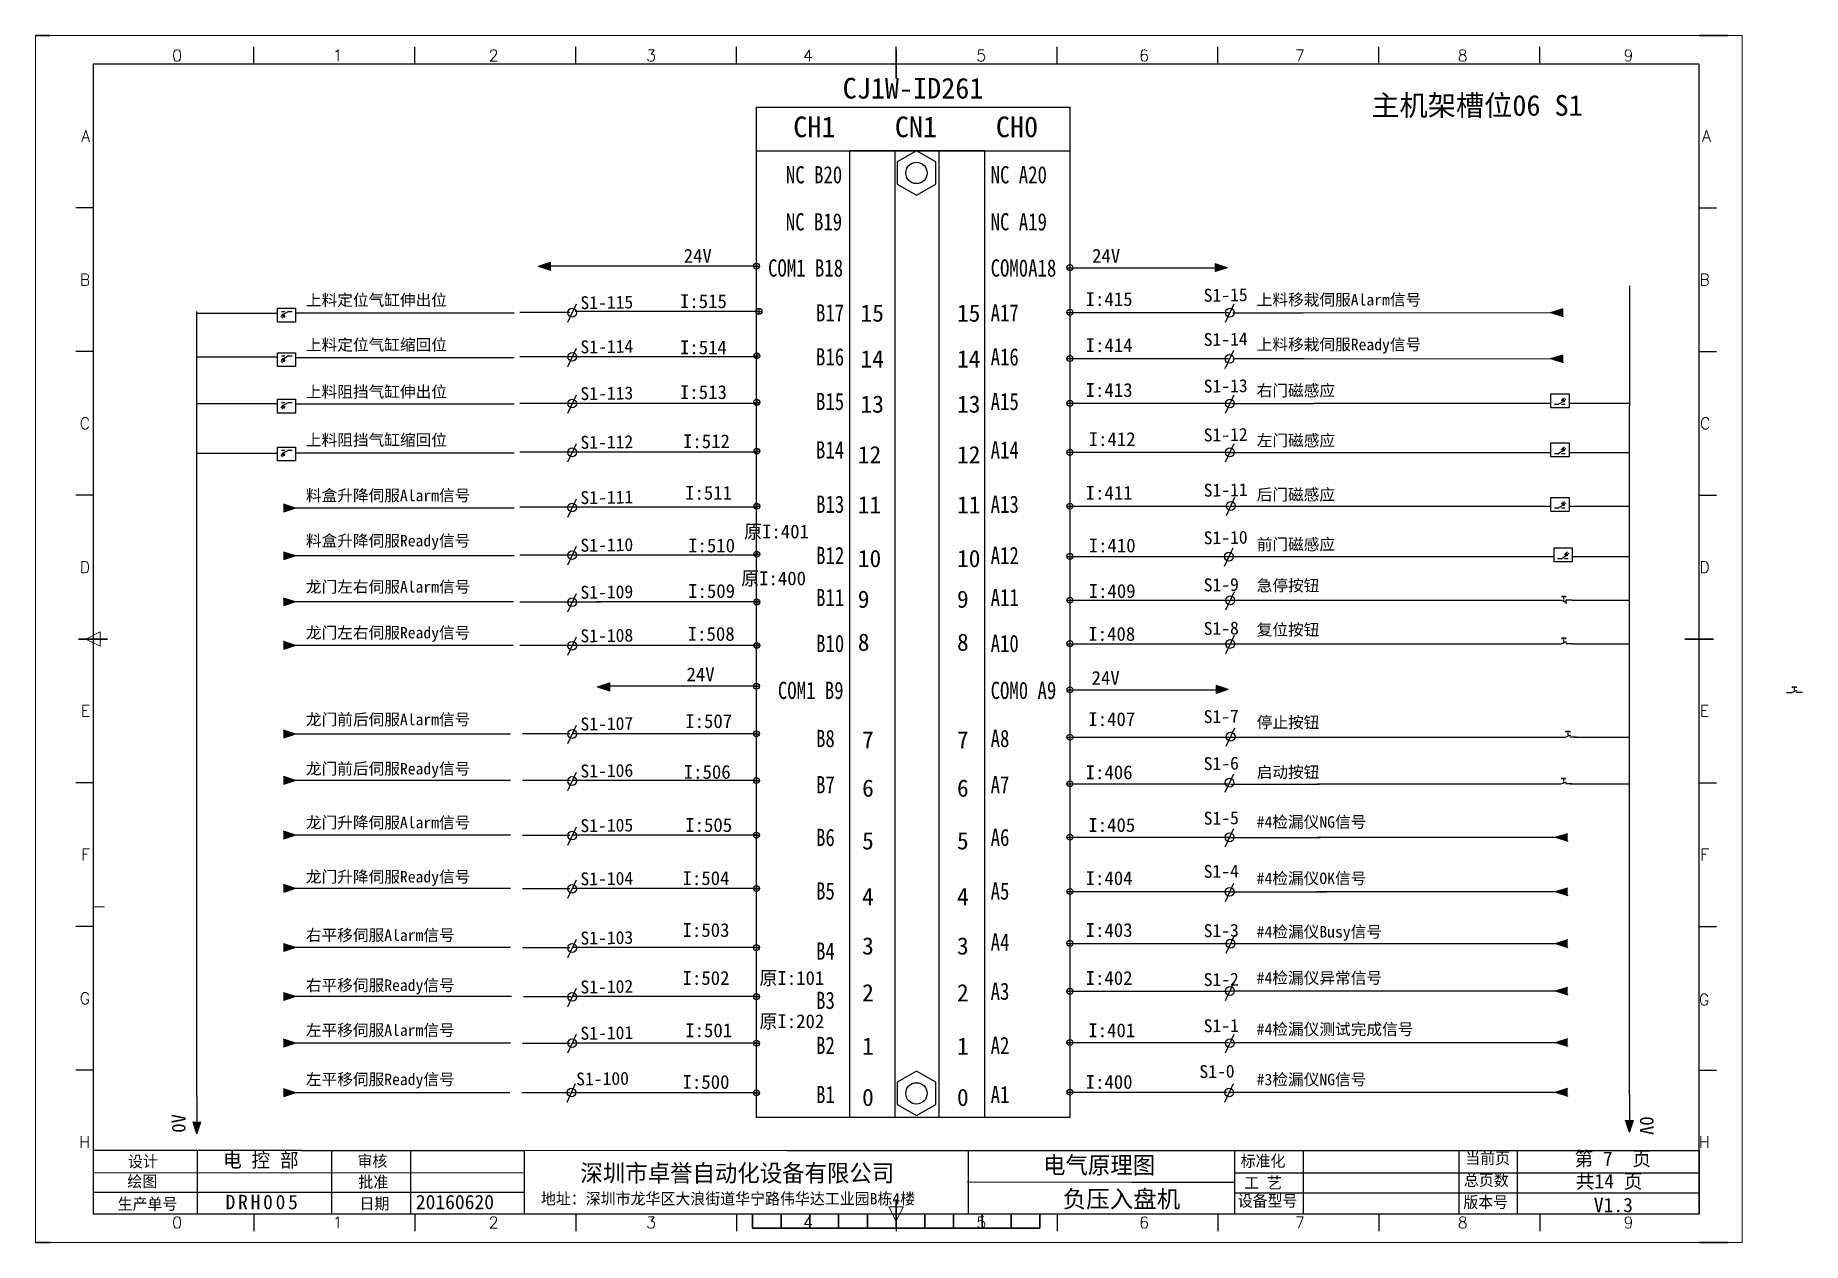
# Model space of a CAD drawing. Extents: x 2368 to 9674, y -1476 to 1321.
# Drawn here: x 4290 to 4905, y 889 to 1309 of the extents above; entities that cross this region are included whole.
import ezdxf
from ezdxf.enums import TextEntityAlignment as Align

# ---------------------------------------------------------------- set-up
doc = ezdxf.new("R2010")
doc.units = 0
doc.header["$MEASUREMENT"] = 0
doc.layers.add('1', color=3, linetype='Continuous', lineweight=20)
for name, color, linetype in [('AE_BOR', 1, 'Continuous'), ('SYMS', 7, 'Continuous'), ('图层1', 7, 'Continuous')]:
    doc.layers.add(name, color=color, linetype=linetype)
doc.styles.add('HZ', font='', dxfattribs={"width": 0.8})
doc.styles.add('WD', font='romans.shx', dxfattribs={"bigfont": 'gbcbig.shx'})
doc.styles.add('样式 2', font='')
doc.styles.get('HZ').set_extended_font_data('SimSun')
doc.styles.get('样式 2').set_extended_font_data('NSimSun')

msp = doc.modelspace()

# ---------------------------------------------------------------- texts
for s, insert, char_height, width, attachment_point in [('{\\fFangSong|b0|i0|c134|p49;CJ1W-ID261}', (4571.26747, 1294.10047), 7.2, 38.5041455, 1), ('{\\fFangSong|b0|i0|c134|p49;主机架槽位06 S1}', (4755.22647, 1288.12679), 7.2, 90.9442477, 1), ('{\\fFangSong|b0|i0|c134|p49;CH1}', (4554.07127, 1280.66047), 7.2, 38.5041455, 1), ('{\\fFangSong|b0|i0|c134|p49;CN1}', (4589.41127, 1280.66047), 7.2, 38.5041455, 1), ('{\\fFangSong|b0|i0|c134|p49;CH0}', (4624.58929, 1280.66047), 7.2, 38.5041455, 1), ('24V', (4515.93308, 1234.60539), 4.8, 10.8839331, 1), ('24V', (4658.06387, 1234.60539), 4.8, 10.8839331, 1), ('{\\fSimSun|b0|i0|c134|p2;上料定位气缸伸出位}', (4384.44581, 1218.79466), 4, 96.133837, 1), ('{\\fSimSun|b0|i0|c134|p2; I:515}', (4511.36098, 1218.79834), 4.8, 62.415301, 1), ('{\\fSimSun|b0|i0|c134|p2; I:415}', (4652.5626, 1219.54412), 4.8, 62.415301, 1), ('{\\fSimSun|b0|i0|c134|p2;上料移栽伺服Alarm信号}', (4715.35527, 1218.91091), 4, 96.133837, 1), ('{\\fSimSun|b0|i0|c134|p2;15}', (4577.46169, 1215.28834), 6, 4.4700218, 1), ('{\\fSimSun|b0|i0|c134|p2;15}', (4611.04414, 1215.28834), 6, 4.4700218, 1), ('{\\fSimSun|b0|i0|c134|p2;上料定位气缸缩回位}', (4384.44581, 1203.23515), 4, 96.133837, 1), ('{\\fSimSun|b0|i0|c134|p2; I:514}', (4511.36098, 1202.74316), 4.8, 62.415301, 1), ('{\\fSimSun|b0|i0|c134|p2; I:414}', (4652.5626, 1203.48894), 4.8, 62.415301, 1), ('{\\fSimSun|b0|i0|c134|p2;上料移栽伺服Ready信号}', (4715.35527, 1203.34964), 4, 96.133837, 1), ('{\\fSimSun|b0|i0|c134|p2;14}', (4577.46169, 1199.33525), 6, 4.4700218, 1), ('{\\fSimSun|b0|i0|c134|p2;14}', (4611.04414, 1199.33525), 6, 4.4700218, 1), ('{\\fSimSun|b0|i0|c134|p2;上料阻挡气缸伸出位}', (4384.44581, 1186.88412), 4, 96.133837, 1), ('{\\fSimSun|b0|i0|c134|p2; I:513}', (4511.36098, 1187.16942), 4.8, 62.415301, 1), ('{\\fSimSun|b0|i0|c134|p2; I:413}', (4652.5626, 1187.9152), 4.8, 62.415301, 1), ('{\\fSimSun|b0|i0|c134|p2;右门磁感应}', (4715.35527, 1187.31853), 4, 96.133837, 1), ('{\\fSimSun|b0|i0|c134|p2;13}', (4577.46169, 1183.61365), 6, 4.4700218, 1), ('{\\fSimSun|b0|i0|c134|p2;13}', (4611.04414, 1183.61365), 6, 4.4700218, 1), ('{\\fSimSun|b0|i0|c134|p2;上料阻挡气缸缩回位}', (4384.44581, 1170.13127), 4, 96.133837, 1), ('{\\fSimSun|b0|i0|c134|p2; I:512}', (4512.4204, 1170.08824), 4.8, 62.415301, 1), ('{\\fSimSun|b0|i0|c134|p2; I:412}', (4653.62202, 1170.83403), 4.8, 62.415301, 1), ('{\\fSimSun|b0|i0|c134|p2;左门磁感应}', (4715.35527, 1169.9618), 4, 96.133837, 1), ('{\\fSimSun|b0|i0|c134|p2;12}', (4576.51835, 1166.01592), 6, 4.4700218, 1), ('{\\fSimSun|b0|i0|c134|p2;12}', (4611.04414, 1166.01592), 6, 4.4700218, 1), ('{\\fSimSun|b0|i0|c134|p2;料盒升降伺服Alarm信号}', (4384.44581, 1150.83062), 4, 96.133837, 1), ('{\\fSimSun|b0|i0|c134|p2; I:511}', (4513.15529, 1152.15185), 4.8, 62.415301, 1), ('{\\fSimSun|b0|i0|c134|p2; I:411}', (4652.5626, 1152.15185), 4.8, 62.415301, 1), ('{\\fSimSun|b0|i0|c134|p2;后门磁感应}', (4715.35527, 1151.10519), 4, 96.133837, 1), ('{\\fSimSun|b0|i0|c134|p2;11}', (4576.51835, 1148.58263), 6, 4.4700218, 1), ('{\\fSimSun|b0|i0|c134|p2;11}', (4611.04414, 1148.58263), 6, 4.4700218, 1), (' 原I:401', (4533.69438, 1138.67582), 4.8, 62.415301, 1), ('{\\fSimSun|b0|i0|c134|p2;料盒升降伺服Ready信号}', (4384.44581, 1135.08103), 4, 96.133837, 1), ('{\\fSimSun|b0|i0|c134|p2; I:510}', (4514.21472, 1133.8249), 4.8, 62.415301, 1), ('{\\fSimSun|b0|i0|c134|p2; I:410}', (4653.62202, 1133.8249), 4.8, 62.415301, 1), ('{\\fSimSun|b0|i0|c134|p2;前门磁感应}', (4715.35527, 1133.81947), 4, 96.133837, 1), ('{\\fSimSun|b0|i0|c134|p2;10}', (4576.51835, 1129.8942), 6, 4.4700218, 1), ('{\\fSimSun|b0|i0|c134|p2;10}', (4611.04414, 1129.8942), 6, 4.4700218, 1), ('{\\fSimSun|b0|i0|c134|p2;龙门左右伺服Alarm信号}', (4384.44581, 1119.0537), 4, 96.133837, 1), (' 原I:400', (4532.67701, 1122.38872), 4.8, 62.415301, 1), ('{\\fSimSun|b0|i0|c134|p2;急停按钮}', (4715.35527, 1119.49862), 4, 96.133837, 1), ('{\\fSimSun|b0|i0|c134|p2; I:509}', (4514.21472, 1117.98324), 4.8, 62.415301, 1), ('{\\fSimSun|b0|i0|c134|p2;9}', (4576.51835, 1115.75021), 6, 4.4700218, 1), ('{\\fSimSun|b0|i0|c134|p2;9}', (4611.04414, 1115.75021), 6, 4.4700218, 1), ('{\\fSimSun|b0|i0|c134|p2; I:409}', (4653.62202, 1117.98324), 4.8, 62.415301, 1), ('{\\fSimSun|b0|i0|c134|p2;龙门左右伺服Ready信号}', (4384.44581, 1103.09313), 4, 96.133837, 1), ('{\\fSimSun|b0|i0|c134|p2; I:508}', (4514.0856, 1103.06318), 4.8, 62.415301, 1), ('{\\fSimSun|b0|i0|c134|p2; I:408}', (4653.49291, 1103.06318), 4.8, 62.415301, 1), ('{\\fSimSun|b0|i0|c134|p2;复位按钮}', (4715.35527, 1104.13135), 4, 96.133837, 1), ('{\\fSimSun|b0|i0|c134|p2;8}', (4576.51835, 1100.78391), 6, 4.4700218, 1), ('{\\fSimSun|b0|i0|c134|p2;8}', (4611.04414, 1100.78391), 6, 4.4700218, 1), ('24V', (4516.91319, 1088.99018), 4.8, 10.8839331, 1), ('24V', (4657.88736, 1087.75138), 4.8, 10.8839331, 1), ('{\\fSimSun|b0|i0|c134|p2;龙门前后伺服Alarm信号}', (4384.44581, 1072.88258), 4, 96.133837, 1), ('{\\fSimSun|b0|i0|c134|p2; I:507}', (4513.20456, 1072.71033), 4.8, 62.415301, 1), (' I:407', (4653.49291, 1073.40371), 4.8, 62.415301, 1), ('{\\fSimSun|b0|i0|c134|p2;停止按钮}', (4715.35527, 1071.87728), 4, 96.133837, 1), ('{\\fSimSun|b0|i0|c134|p2;7}', (4578.01852, 1066.79894), 6, 4.4700218, 1), ('{\\fSimSun|b0|i0|c134|p2;7}', (4611.04414, 1066.79894), 6, 4.4700218, 1), ('{\\fSimSun|b0|i0|c134|p2;龙门前后伺服Ready信号}', (4384.44581, 1055.77595), 4, 96.133837, 1), ('{\\fSimSun|b0|i0|c134|p2; I:506}', (4512.69278, 1055.0484), 4.8, 62.415301, 1), (' I:406', (4652.5626, 1054.9187), 4.8, 62.415301, 1), ('{\\fSimSun|b0|i0|c134|p2;启动按钮}', (4715.35527, 1054.5891), 4, 96.133837, 1), ('{\\fSimSun|b0|i0|c134|p2;6}', (4578.01852, 1050.02353), 6, 4.4700218, 1), ('{\\fSimSun|b0|i0|c134|p2;6}', (4611.04414, 1050.02353), 6, 4.4700218, 1), ('{\\fSimSun|b0|i0|c134|p2;龙门升降伺服Alarm信号}', (4384.44581, 1037.04511), 4, 96.133837, 1), ('{\\fSimSun|b0|i0|c134|p2; I:505}', (4513.20456, 1036.57614), 4.8, 62.415301, 1), ('{\\fSimSun|b0|i0|c134|p2; I:405}', (4653.49291, 1036.57614), 4.8, 62.415301, 1), ('{\\fSimSun|b0|i0|c134|p2;#4检漏仪NG信号}', (4715.35527, 1037.24358), 4, 96.133837, 1), ('{\\fSimSun|b0|i0|c134|p2;5}', (4578.01852, 1031.69152), 6, 4.4700218, 1), ('{\\fSimSun|b0|i0|c134|p2;5}', (4611.04414, 1031.69152), 6, 4.4700218, 1), ('{\\fSimSun|b0|i0|c134|p2;龙门升降伺服Ready信号}', (4384.44581, 1018.17732), 4, 96.133837, 1), ('{\\fSimSun|b0|i0|c134|p2; I:504}', (4512.27425, 1018.09113), 4.8, 62.415301, 1), ('{\\fSimSun|b0|i0|c134|p2; I:404}', (4652.5626, 1018.09113), 4.8, 62.415301, 1), ('{\\fSimSun|b0|i0|c134|p2;#4检漏仪OK信号}', (4715.35527, 1017.61669), 4, 96.133837, 1), ('{\\fSimSun|b0|i0|c134|p2;4}', (4578.01852, 1012.28468), 6, 4.4700218, 1), ('{\\fSimSun|b0|i0|c134|p2;4}', (4611.04414, 1012.28468), 6, 4.4700218, 1), ('{\\fSimSun|b0|i0|c134|p2;右平移伺服Alarm信号}', (4384.44581, 997.86176), 4, 96.133837, 1), ('{\\fSimSun|b0|i0|c134|p2; I:503}', (4512.27425, 1000.0404), 4.8, 62.415301, 1), ('{\\fSimSun|b0|i0|c134|p2; I:403}', (4652.5626, 1000.0404), 4.8, 62.415301, 1), ('{\\fSimSun|b0|i0|c134|p2;#4检漏仪Busy信号}', (4715.35527, 999.02842), 4, 96.133837, 1), ('{\\fSimSun|b0|i0|c134|p2;3}', (4578.01852, 995.10976), 6, 4.4700218, 1), ('{\\fSimSun|b0|i0|c134|p2;3}', (4611.04414, 995.10976), 6, 4.4700218, 1), ('{\\fSimSun|b0|i0|c134|p2;右平移伺服Ready信号}', (4384.44581, 980.44175), 4, 96.133837, 1), ('{\\fSimSun|b0|i0|c134|p2; I:502}', (4512.27425, 983.35584), 4.8, 62.415301, 1), (' 原I:101', (4539.03566, 983.35584), 4.8, 62.415301, 1), ('{\\fSimSun|b0|i0|c134|p2;2}', (4578.01852, 978.82774), 6, 4.4700218, 1), ('{\\fSimSun|b0|i0|c134|p2;2}', (4611.04414, 978.82774), 6, 4.4700218, 1), ('{\\fSimSun|b0|i0|c134|p2; I:402}', (4652.5626, 983.35584), 4.8, 62.415301, 1), ('{\\fSimSun|b0|i0|c134|p2;#4检漏仪异常信号}', (4715.35527, 982.99149), 4, 96.133837, 1), (' 原I:202', (4539.03566, 968.31829), 4.8, 62.415301, 1), ('{\\fSimSun|b0|i0|c134|p2;#4检漏仪测试完成信号}', (4715.35527, 965.13217), 4, 96.133837, 1), ('{\\fSimSun|b0|i0|c134|p2;左平移伺服Alarm信号}', (4384.44581, 964.79643), 4, 96.133837, 1), ('{\\fSimSun|b0|i0|c134|p2; I:501}', (4513.20456, 965.16664), 4.8, 62.415301, 1), ('{\\fSimSun|b0|i0|c134|p2;1}', (4578.01852, 960.24321), 6, 4.4700218, 1), ('{\\fSimSun|b0|i0|c134|p2;1}', (4611.04414, 960.24321), 6, 4.4700218, 1), ('{\\fSimSun|b0|i0|c134|p2; I:401}', (4653.49291, 965.16664), 4.8, 62.415301, 1), ('{\\fSimSun|b0|i0|c134|p2;左平移伺服Ready信号}', (4384.44581, 947.6975), 4, 96.133837, 1), ('{\\fSimSun|b0|i0|c134|p2; I:500}', (4512.27425, 947.20389), 4.8, 62.415301, 1), ('{\\fSimSun|b0|i0|c134|p2; I:400}', (4652.5626, 947.20389), 4.8, 62.415301, 1), ('{\\fSimSun|b0|i0|c134|p2;#3检漏仪NG信号}', (4715.35527, 947.63734), 4, 96.133837, 1), ('{\\fSimSun|b0|i0|c134|p2;0}', (4578.01852, 942.42682), 6, 4.4700218, 1), ('{\\fSimSun|b0|i0|c134|p2;0}', (4611.04414, 942.42682), 6, 4.4700218, 1), ('深圳市卓誉自动化设备有限公司', (4479.99888, 909.41955), 6, 134.4627712, 7), ('第 7  页', (4825.97916, 920.61014), 5, 38.1635092, 1), ('共14 页', (4826.38894, 912.77347), 5, 40.4924398, 1), ('地址：深圳市龙华区大浪街道华宁路伟华达工业园B栋4楼', (4466.24783, 901.71363), 4, 144.4993675, 7), ('V1.3', (4832.67731, 904.48446), 5, 40.4924398, 1)]:
    msp.add_mtext(s, dxfattribs=dict(insert=insert, char_height=char_height, width=width, attachment_point=attachment_point))
at = {"char_height": 4.8, "width": 13.9099052, "attachment_point": 1}
for insert, rotation in [((4337.75981, 927.10646), 89.99450431), ((4853.56462, 932.83744), 270)]:
    msp.add_mtext('0V', dxfattribs=dict(at, insert=insert, rotation=rotation))
at = {"color": 0, "ltscale": 2, "attachment_point": 1}
for s, insert, char_height, width in [('设计', (4322.52251, 919.12809), 4, 19.3450259), ('电 控 部', (4355.61657, 920.10032), 5, 34.8313606), ('审核', (4402.39385, 919.30575), 4, 25.507459), ('电气原理图', (4641.01177, 918.88079), 6, 43.9128196), ('标准化', (4709.74917, 919.30323), 4, 23.3399102), ('当前页', (4787.9431, 920.28862), 4, 19.3450259), ('{\\C256;绘图}', (4322.31552, 912.20038), 4, 19.3450259), ('批准', (4402.72563, 911.97922), 4, 25.507459), ('工 艺', (4711.00524, 911.68101), 4, 19.3450259), ('总页数', (4787.46359, 912.60689), 4, 19.3450259), ('生产单号', (4318.9435, 904.36903), 4, 25.1533682), ('日期', (4403.10956, 904.47399), 4, 25.507459), ('20160620', (4422.7189, 905.53167), 5, 25.507459), ('{\\fSimSun|b0|i0|c134|p2;负压入盘机}', (4647.83299, 907.06872), 6, 43.9128196), ('设备型号', (4708.73657, 905.42051), 4, 31.672048), ('版本号', (4787.25808, 904.96428), 4, 19.3450259)]:
    msp.add_mtext(s, dxfattribs=dict(at, insert=insert, char_height=char_height, width=width))
at = {"lineweight": 0, "insert": (4334.02898, 905.52088), "char_height": 5, "attachment_point": 1, "style": '样式 2'}
msp.add_mtext_dynamic_manual_height_columns('\\pi22.464;{\\T1.28;DRH005}', width=55.0317648, gutter_width=1, heights=[0], dxfattribs=at)
at = {"layer": '1', "color": 0, "char_height": 6, "attachment_point": 1, "style": 'HZ'}
for s, insert, width in [('NC B20', (4551.50867, 1263.39766), 28.4504118), ('NC A20', (4622.75909, 1263.39766), 29.2928696), ('NC B19', (4551.48374, 1247.02287), 35.4869455), ('NC A19', (4622.75909, 1247.02287), 27.885119), ('COM1 B18', (4545.29363, 1230.959), 28.0292178), ('COM0A18', (4622.75909, 1230.959), 40.067289), ('B17', (4561.9777, 1215.34974), 6.4874014), ('A17', (4622.75909, 1215.34974), 6.4874014), ('B16', (4561.9777, 1200.0493), 6.4874014), ('A16', (4622.75909, 1200.0493), 6.4874014), ('B15', (4561.9777, 1184.52102), 6.4874014), ('A15', (4622.75909, 1184.52102), 6.4874014), ('B14', (4561.9777, 1167.67361), 6.4874014), ('A14', (4622.75909, 1167.67361), 6.4874014), ('B13', (4562.00584, 1148.76428), 6.4874014), ('A13', (4622.75909, 1148.76428), 6.4874014), ('B12', (4562.00584, 1130.95491), 6.4874014), ('A12', (4622.75909, 1130.95491), 6.4874014), ('B11', (4562.00584, 1116.31987), 6.4874014), ('A11', (4622.75909, 1116.31987), 6.4874014), ('B10', (4562.00584, 1100.34652), 6.4874014), ('A10', (4622.75909, 1100.34652), 6.4874014), ('COM1 B9', (4548.72377, 1084.0137), 26.8079032), ('COM0 A9', (4622.75909, 1084.0137), 32.6620391), ('B8', (4562.00584, 1067.28861), 6.4874014), ('A8', (4622.75909, 1067.28861), 6.4874014), ('B7', (4562.00584, 1051.19168), 6.4874014), ('A7', (4622.75909, 1051.19168), 6.4874014), ('B6', (4562.00584, 1032.86562), 6.4874014), ('A6', (4622.75909, 1032.86562), 6.4874014), ('B5', (4562.00584, 1014.22757), 6.4874014), ('A5', (4622.75909, 1014.22757), 6.4874014), ('A4', (4622.75909, 996.46745), 6.4874014), ('B4', (4562.00584, 993.30631), 6.4874014), ('A3', (4622.75909, 979.33804), 6.4874014), ('B3', (4562.00584, 976.1769), 6.4874014), ('B2', (4562.00584, 960.50277), 6.4874014), ('A2', (4622.75909, 960.50277), 6.4874014), ('B1', (4562.00584, 943.41431), 6.4874014), ('A1', (4622.75909, 943.41431), 6.4874014)]:
    msp.add_mtext(s, dxfattribs=dict(at, insert=insert, width=width))
at = {"layer": 'SYMS', "lineweight": -3}
for s, p in [('S1-115', (4480.02999, 1213.61355)), ('S1-15', (4696.93025, 1216.19541)), ('S1-114', (4480.02999, 1198.22961)), ('S1-14', (4696.93025, 1200.81146)), ('S1-13', (4696.93025, 1184.57028)), ('S1-113', (4480.02999, 1181.98842)), ('S1-112', (4480.02999, 1165.02406)), ('S1-12', (4696.93025, 1167.60592)), ('S1-111', (4480.02999, 1145.80459)), ('S1-11', (4696.93025, 1148.38645)), ('S1-110', (4480.02999, 1129.23727)), ('S1-10', (4696.93025, 1131.81912)), ('S1-9', (4696.93025, 1115.43912)), ('S1-109', (4480.02999, 1112.85726)), ('S1-108', (4480.02999, 1097.70999)), ('S1-8', (4696.93025, 1100.29184)), ('S1-107', (4480.02999, 1067.03205)), ('S1-7', (4696.93025, 1069.61391)), ('S1-106', (4480.02999, 1050.69107)), ('S1-6', (4696.93025, 1053.27293)), ('S1-105', (4480.02999, 1031.68188)), ('S1-5', (4696.93025, 1034.26374)), ('S1-104', (4480.02999, 1013.16793)), ('S1-4', (4696.93025, 1015.74979)), ('S1-103', (4480.02999, 992.55896)), ('S1-3', (4696.93025, 995.14082)), ('S1-102', (4480.02999, 975.55633)), ('S1-2', (4696.93025, 978.13819)), ('S1-1', (4696.93025, 962.04626)), ('S1-101', (4480.02999, 959.4644)), ('S1-100', (4478.54808, 943.54859)), ('S1-0', (4695.44834, 946.13044))]:
    msp.add_text(s, height=4.5, rotation=0.87622458, dxfattribs=at).set_placement(p)

# ---------------------------------------------------------------- blocks, each defined once
blk = doc.blocks.new('gb_a2_a')
for p, q in [((584, 410), (25, 410)), ((25, 410), (25, 10)), ((584, 10), (584, 410)), ((25, 10), (584, 10))]:
    blk.add_line(p, q)
at = {"lineweight": 9, "ltscale": 0.1}
blk.add_line((25, 116.86), (29, 116.86), dxfattribs=at)
at = {"layer": 'AE_BOR', "lineweight": 30}
for p, q in [((10, 420), (4.93, 420)), ((594, 420), (584, 420)), ((4.93, 0), (10, 0)), ((594, 0), (584, 0))]:
    blk.add_line(p, q, dxfattribs=at)
at = {"layer": 'AE_BOR', "color": 1, "lineweight": 15}
for p, q in [((4.93, 420), (598.93, 420)), ((4.93, 0), (4.93, 420)), ((598.93, 420), (598.93, 0)), ((22.5, 210), (27.5, 212.5)), ((27.5, 207.5), (22.5, 210)), ((27.5, 212.5), (27.5, 207.5)), ((304.5, 7.5), (302, 12.5)), ((302, 12.5), (307, 12.5)), ((307, 12.5), (304.5, 7.5)), ((598.93, 0), (4.93, 0))]:
    blk.add_line(p, q, dxfattribs=at)
at = {"layer": 'AE_BOR'}
for p, q in [((81, 410), (81, 416)), ((137, 410), (137, 416)), ((193, 410), (193, 416)), ((249, 410), (249, 416)), ((304.5, 410), (304.5, 416)), ((360.5, 410), (360.5, 416)), ((416.5, 410), (416.5, 416)), ((472.5, 410), (472.5, 416)), ((528.5, 410), (528.5, 416)), ((25, 360), (19, 360)), ((584, 360), (590, 360)), ((25, 310), (19, 310)), ((584, 310), (590, 310)), ((25, 260), (19, 260)), ((584, 260), (590, 260)), ((25, 160), (19, 160)), ((584, 160), (590, 160)), ((25, 110), (19, 110)), ((584, 110), (590, 110)), ((25, 60), (19, 60)), ((584, 60), (590, 60)), ((81, 10), (81, 4)), ((137, 10), (137, 4)), ((193, 10), (193, 4)), ((249, 10), (249, 4)), ((304.5, 10), (304.5, 4)), ((360.5, 10), (360.5, 4)), ((416.5, 10), (416.5, 4)), ((472.5, 10), (472.5, 4)), ((528.5, 10), (528.5, 4))]:
    blk.add_line(p, q, dxfattribs=at)
at = {"layer": 'AE_BOR', "color": 2, "lineweight": 30}
for p, q in [((304.5, 405), (304.5, 415)), ((20, 210), (30, 210)), ((579, 210), (589, 210)), ((304.5, 10), (304.5, 15)), ((304.5, 15), (304.5, 5)), ((254.5, 5), (254.5, 10)), ((264.5, 5), (264.5, 10)), ((274.5, 5), (274.5, 10)), ((284.5, 5), (284.5, 10)), ((294.5, 5), (294.5, 10)), ((304.5, 10), (304.5, 5)), ((314.5, 5), (314.5, 10)), ((324.5, 5), (324.5, 10)), ((334.5, 5), (334.5, 10)), ((344.5, 5), (344.5, 10)), ((354.5, 5), (354.5, 10)), ((254.5, 5), (354.5, 5))]:
    blk.add_line(p, q, dxfattribs=at)
at = {"layer": 'AE_BOR', "style": 'WD'}
for s, p in [('0', (54.27, 411)), ('1', (110.12, 411)), ('2', (164.42, 411)), ('3', (219.22, 411)), ('4', (273.82, 411)), ('5', (334.12, 411)), ('6', (390.81, 411)), ('7', (445.01, 411)), ('8', (501.67, 411)), ('9', (559.4, 411)), ('0', (54.27, 5)), ('1', (110.12, 5)), ('2', (164.42, 5)), ('3', (219.22, 5)), ('4', (273.82, 5)), ('5', (334.12, 5)), ('6', (390.81, 5)), ('7', (445.01, 5)), ('8', (501.67, 5)), ('9', (559.4, 5))]:
    blk.add_text(s, height=4, dxfattribs=at).set_placement(p, align=Align.CENTER)
for s, p in [('A', (24, 385)), ('A', (588.05, 385)), ('B', (24, 335)), ('B', (587.67, 335)), ('C', (24, 285)), ('C', (587.86, 285)), ('D', (24, 235)), ('D', (587.67, 235)), ('E', (24, 185)), ('E', (587.48, 185)), ('F', (24, 135)), ('F', (587.48, 135)), ('F', (587.48, 135)), ('G', (24, 85)), ('G', (587.48, 84.56)), ('H', (24, 35)), ('H', (587.67, 35))]:
    blk.add_text(s, height=4, dxfattribs=at).set_placement(p, align=Align.MIDDLE_RIGHT)
blk = doc.blocks.new('SYMB2_M_326')
for p, q in [((-6.4, -0.5), (-7.8, 0.9)), ((0, 0), (0, -5)), ((-8.2, -2.2), (-9.6, -0.8)), ((-7.5, -2.9), (-8.2, -2.2)), ((-6.9, -2.4), (-8, -3.5)), ((-5.7, -4.7), (-8, -3.5)), ((-7.5, -2.9), (-7.1, -2.6)), ((-5.7, -4.7), (-7.5, -2.9)), ((-7.1, -2.6), (-6.9, -2.4)), ((-5.7, -4.7), (-6.9, -2.4)), ((-5.7, -1.2), (-6.4, -0.5)), ((-5.2, -0.6), (-6.2, -1.7)), ((-3.9, -2.9), (-6.2, -1.7)), ((-5.7, -1.2), (-5.4, -0.8)), ((-3.9, -2.9), (-5.7, -1.2)), ((-5.4, -0.8), (-5.2, -0.6)), ((-3.9, -2.9), (-5.2, -0.6)), ((0, -10), (-4, -3.5)), ((0, -10), (0, -15))]:
    blk.add_line(p, q)
for points in [[(-5.7, -4.7), (-6.9, -2.4), (-8, -3.5)], [(-3.9, -2.9), (-5.2, -0.6), (-6.2, -1.7)]]:
    blk.add_solid(points)
blk = doc.blocks.new('常开按钮')
at = {"linetype": 'ByBlock'}
for p, q in [((-1910.06, -787.73), (-1908.18, -786.93)), ((-1909.9, -785.68), (-1908.56, -785.68)), ((-1909.9, -785.68), (-1909.9, -786.07)), ((-1909.23, -785.68), (-1909.23, -785.89)), ((-1909.23, -786.06), (-1909.23, -786.28)), ((-1909.23, -786.45), (-1909.23, -786.67)), ((-1909.23, -786.84), (-1909.23, -787.05)), ((-1909.23, -787.22), (-1909.23, -787.38)), ((-1908.56, -785.68), (-1908.56, -786.07)), ((-1911.92, -787.73), (-1910.06, -787.73)), ((-1906.25, -787.73), (-1908.52, -787.73))]:
    blk.add_line(p, q, dxfattribs=at)
blk = doc.blocks.new('常闭按钮')
at = {"linetype": 'ByBlock'}
for p, q in [((-1856.13, -792.28), (-1854.28, -792.28)), ((-1854.28, -792.28), (-1852.4, -793.09)), ((-1854.11, -790.83), (-1852.77, -790.83)), ((-1854.11, -790.83), (-1854.11, -791.22)), ((-1853.44, -790.83), (-1853.44, -791.04)), ((-1853.44, -791.21), (-1853.44, -791.43)), ((-1853.44, -791.6), (-1853.44, -791.82)), ((-1853.44, -791.99), (-1853.44, -792.2)), ((-1853.44, -792.37), (-1853.44, -792.53)), ((-1852.77, -790.83), (-1852.77, -791.22)), ((-1850.47, -792.28), (-1852.73, -792.28)), ((-1852.73, -792.28), (-1852.73, -793.43))]:
    blk.add_line(p, q, dxfattribs=at)

# ---------------------------------------------------------------- hatches: boundary and pattern name
for points in [[(4465.38284, 1228.58631), (4469.62775, 1229.94668), (4469.62775, 1227.22595)], [(4705.11115, 1228.0636), (4700.86625, 1226.70323), (4700.86625, 1229.42396)], [(4817.77082, 1212.4771), (4822.01572, 1213.83746), (4822.01572, 1211.11673)], [(4817.77082, 1196.41215), (4822.01572, 1197.77252), (4822.01572, 1195.05179)], [(4380.85653, 1144.4228), (4376.61163, 1143.06243), (4376.61163, 1145.78316)], [(4380.85653, 1127.76726), (4376.61163, 1126.4069), (4376.61163, 1129.12763)], [(4380.85653, 1111.76073), (4376.61163, 1110.40036), (4376.61163, 1113.12109)], [(4380.85653, 1096.62539), (4376.61163, 1095.26503), (4376.61163, 1097.98576)], [(4485.96284, 1082.23631), (4490.20775, 1083.59668), (4490.20775, 1080.87595)], [(4705.48115, 1081.3236), (4701.23625, 1079.96323), (4701.23625, 1082.68396)], [(4380.85187, 1065.75817), (4376.60697, 1064.39781), (4376.60697, 1067.11854)], [(4380.85653, 1049.6711), (4376.61163, 1048.31074), (4376.61163, 1051.03147)], [(4380.87559, 1030.63864), (4376.63069, 1029.27828), (4376.63069, 1031.99901)], [(4819.35791, 1029.91716), (4823.60282, 1031.27752), (4823.60282, 1028.55679)], [(4380.85653, 1012.0852), (4376.61163, 1010.72484), (4376.61163, 1013.44557)], [(4819.35791, 1011.01467), (4823.60282, 1012.37504), (4823.60282, 1009.65431)], [(4380.85653, 991.50655), (4376.61163, 990.14619), (4376.61163, 992.86692)], [(4819.35791, 992.96394), (4823.60282, 994.3243), (4823.60282, 991.60357)], [(4380.85653, 974.46175), (4376.61163, 973.10139), (4376.61163, 975.82212)], [(4819.35791, 976.45614), (4823.60282, 977.8165), (4823.60282, 975.09577)], [(4380.85653, 958.25847), (4376.61163, 956.8981), (4376.61163, 959.61883)], [(4819.35791, 958.5462), (4823.60282, 959.90656), (4823.60282, 957.18583)], [(4380.85653, 941.0191), (4376.61163, 939.65874), (4376.61163, 942.37947)], [(4819.35791, 941.22433), (4823.60282, 942.58469), (4823.60282, 939.86396)], [(4346.5499, 926.7016), (4345.18995, 930.94663), (4347.91068, 930.94637)], [(4845.07353, 927.29161), (4843.71317, 931.53651), (4846.4339, 931.53651)]]:
    msp.add_hatch(color=256).paths.add_polyline_path(points)

# ---------------------------------------------------------------- linework, layer by layer
for p, q in [((4541.25494, 1268.76404), (4650.33177, 1268.76404)), ((4465.38284, 1228.58631), (4469.62775, 1229.94668)), ((4465.38284, 1228.58631), (4469.62775, 1227.22595)), ((4541.25494, 1228.61489), (4469.53606, 1228.61489)), ((4469.62775, 1227.22595), (4469.62775, 1229.94668)), ((4650.33177, 1228.04966), (4701.09509, 1228.04966)), ((4705.11115, 1228.0636), (4700.86625, 1229.42396)), ((4700.86625, 1229.42396), (4700.86625, 1226.70323)), ((4705.11115, 1228.0636), (4700.86625, 1226.70323)), ((4346.53216, 939.6757), (4346.53216, 1212.85151)), ((4374.53499, 1212.12987), (4346.53216, 1212.12987)), ((4456.96924, 1212.20251), (4380.85653, 1212.20251)), ((4458.95701, 1212.58988), (4476.28003, 1212.58988)), ((4475.62706, 1209.11829), (4478.57947, 1215.50582)), ((4542.13599, 1212.85151), (4478.17063, 1212.85151)), ((4650.33177, 1212.50443), (4705.6174, 1212.50443)), ((4704.52732, 1209.11829), (4707.47973, 1215.50582)), ((4731.38606, 1212.40263), (4817.77082, 1212.4771)), ((4817.77082, 1212.4771), (4822.01572, 1213.83746)), ((4817.77082, 1212.4771), (4822.01572, 1211.11673)), ((4475.62706, 1193.73434), (4478.57947, 1200.12187)), ((4704.4083, 1193.02094), (4707.36071, 1199.40847)), ((4374.53499, 1196.87936), (4346.53216, 1196.87936)), ((4456.96924, 1196.74474), (4380.85653, 1196.74474)), ((4458.95701, 1197.13212), (4541.01804, 1197.13212)), ((4650.27071, 1196.44926), (4705.49838, 1196.44926)), ((4731.92195, 1196.32208), (4707.04262, 1196.38364)), ((4730.72652, 1196.32208), (4817.77082, 1196.41215)), ((4817.77082, 1196.41215), (4822.01572, 1197.77252)), ((4817.77082, 1196.41215), (4822.01572, 1195.05179)), ((4458.95701, 1180.94978), (4541.45047, 1180.94978)), ((4475.62706, 1177.49316), (4478.57947, 1183.88069)), ((4704.52732, 1177.49316), (4707.47973, 1183.88069)), ((4374.53499, 1180.69702), (4346.53216, 1180.69702)), ((4456.96924, 1180.56241), (4380.85653, 1180.56241)), ((4650.33177, 1180.87552), (4705.86474, 1180.87552)), ((4735.19809, 1180.87552), (4817.77082, 1180.87552)), ((4824.09236, 1180.87552), (4845.05455, 1180.87552)), ((4845.05455, 1112.40951), (4845.05455, 1179.93702)), ((4374.53499, 1163.38816), (4346.53216, 1163.38816)), ((4456.96924, 1163.56408), (4380.85653, 1163.56408)), ((4458.95701, 1163.95146), (4541.33803, 1163.95146)), ((4475.62706, 1160.5288), (4478.57947, 1166.91633)), ((4650.33177, 1163.84699), (4705.75649, 1163.84699)), ((4704.52732, 1160.5288), (4707.47973, 1166.91633)), ((4380.85653, 1144.4228), (4376.61163, 1145.78316)), ((4380.85653, 1144.4228), (4376.61163, 1143.06243)), ((4456.96924, 1144.4228), (4380.85653, 1144.4228)), ((4458.95701, 1144.81017), (4541.33803, 1144.81017)), ((4475.62706, 1141.30933), (4478.57947, 1147.69686)), ((4650.33177, 1145.11216), (4705.75649, 1145.11216)), ((4704.82328, 1141.8415), (4707.77569, 1148.22903)), ((4380.85653, 1127.76726), (4376.61163, 1129.12763)), ((4380.85653, 1127.76726), (4376.61163, 1126.4069)), ((4456.96924, 1127.76726), (4380.85653, 1127.76726)), ((4458.95701, 1128.15464), (4541.2297, 1128.15464)), ((4475.62706, 1124.742), (4478.57947, 1131.12953)), ((4650.33177, 1127.64553), (4737.76247, 1127.64553)), ((4704.17217, 1124.20984), (4707.12458, 1130.59737)), ((4475.62706, 1108.362), (4478.57947, 1114.74953)), ((4704.6457, 1109.01242), (4707.59811, 1115.39995)), ((4380.85653, 1111.76073), (4376.61163, 1113.12109)), ((4380.85653, 1111.76073), (4376.61163, 1110.40036)), ((4456.69519, 1111.76073), (4380.85653, 1111.76073)), ((4458.95701, 1111.81921), (4487.31606, 1111.81921)), ((4542.13599, 1111.76073), (4485.55221, 1111.76073)), ((4650.33177, 1112.40951), (4705.75649, 1112.40951)), ((4845.05455, 940.2663), (4845.05455, 1112.40951)), ((4380.85653, 1096.62539), (4376.61163, 1097.98576)), ((4380.85653, 1096.62539), (4376.61163, 1095.26503)), ((4456.60211, 1096.62539), (4380.85653, 1096.62539)), ((4458.95701, 1096.68388), (4487.47606, 1096.68388)), ((4475.62706, 1093.21472), (4478.57947, 1099.60225)), ((4542.13599, 1096.62539), (4485.66053, 1096.62539)), ((4650.33177, 1097.25377), (4705.75649, 1097.25377)), ((4704.6457, 1093.86515), (4707.59811, 1100.25268)), ((4485.96284, 1082.23631), (4490.20775, 1083.59668)), ((4490.20775, 1080.87595), (4490.20775, 1083.59668)), ((4705.48115, 1081.3236), (4701.23625, 1082.68396)), ((4701.23625, 1082.68396), (4701.23625, 1079.96323)), ((4485.96284, 1082.23631), (4490.20775, 1080.87595)), ((4541.25494, 1082.45782), (4490.05974, 1082.45782)), ((4650.33177, 1081.2097), (4701.09509, 1081.2097)), ((4705.48115, 1081.3236), (4701.23625, 1079.96323)), ((4380.85187, 1065.75817), (4376.60697, 1067.11854)), ((4380.85187, 1065.75817), (4376.60697, 1064.39781)), ((4455.65904, 1065.75817), (4380.85187, 1065.75817)), ((4459.84197, 1065.97973), (4476.32606, 1065.97973)), ((4475.62706, 1062.53679), (4478.57947, 1068.92432)), ((4541.25494, 1065.92125), (4477.12224, 1065.92125)), ((4650.33177, 1064.7492), (4705.75649, 1064.7492)), ((4704.76802, 1061.57491), (4707.72044, 1067.96245)), ((4475.62706, 1046.19581), (4478.57947, 1052.58334)), ((4704.40695, 1045.59463), (4707.35936, 1051.98217)), ((4380.85653, 1049.6711), (4376.61163, 1051.03147)), ((4380.85653, 1049.6711), (4376.61163, 1048.31074)), ((4455.64581, 1049.6711), (4380.85653, 1049.6711)), ((4459.84197, 1049.72958), (4476.54606, 1049.72958)), ((4541.25494, 1049.6711), (4477.12224, 1049.6711)), ((4650.33177, 1048.48408), (4705.75649, 1048.48408)), ((4475.62706, 1027.18662), (4478.57947, 1033.57415)), ((4380.87559, 1030.63864), (4376.63069, 1031.99901)), ((4380.87559, 1030.63864), (4376.63069, 1029.27828)), ((4455.64581, 1030.63864), (4380.87559, 1030.63864)), ((4459.84197, 1030.69713), (4476.27606, 1030.69713)), ((4541.25494, 1030.63864), (4477.12224, 1030.63864)), ((4650.33177, 1029.95394), (4705.75649, 1029.95394)), ((4704.40697, 1026.58545), (4707.35938, 1032.97298)), ((4819.35791, 1029.91716), (4823.60282, 1031.27752)), ((4819.35791, 1029.91716), (4823.60282, 1028.55679)), ((4475.62706, 1008.67266), (4478.57947, 1015.0602)), ((4380.85653, 1012.0852), (4376.61163, 1013.44557)), ((4380.85653, 1012.0852), (4376.61163, 1010.72484)), ((4455.6841, 1012.0852), (4380.85653, 1012.0852)), ((4459.88026, 1012.14369), (4476.34606, 1012.14369)), ((4541.25494, 1012.0852), (4477.16053, 1012.0852)), ((4650.33177, 1011.05145), (4705.75649, 1011.05145)), ((4704.45121, 1007.60821), (4707.40363, 1013.99574)), ((4819.35791, 1011.01467), (4823.60282, 1012.37504)), ((4819.35791, 1011.01467), (4823.60282, 1009.65431)), ((4380.85653, 991.50655), (4376.61163, 992.86692)), ((4380.85653, 991.50655), (4376.61163, 990.14619)), ((4455.6841, 991.50655), (4380.85653, 991.50655)), ((4459.88026, 991.56503), (4476.32606, 991.56503)), ((4475.62706, 988.0637), (4478.57947, 994.45123)), ((4541.25494, 991.50655), (4477.16053, 991.50655)), ((4650.33177, 993.00072), (4705.75649, 993.00072)), ((4704.75565, 989.58436), (4707.70806, 995.97189)), ((4819.35791, 992.96394), (4823.60282, 994.3243)), ((4819.35791, 992.96394), (4823.60282, 991.60357)), ((4704.52732, 973.13031), (4707.47973, 979.51785)), ((4380.85653, 974.46175), (4376.61163, 975.82212)), ((4380.85653, 974.46175), (4376.61163, 973.10139)), ((4455.95899, 974.46175), (4380.85653, 974.46175)), ((4460.15515, 974.52023), (4476.77606, 974.52023)), ((4475.62706, 971.06106), (4478.57947, 977.4486)), ((4541.25494, 974.46175), (4477.43542, 974.46175)), ((4650.33177, 976.31615), (4705.5914, 976.31615)), ((4819.35791, 976.45614), (4823.60282, 977.8165)), ((4819.35791, 976.45614), (4823.60282, 975.09577)), ((4380.85653, 958.25847), (4376.61163, 959.61883)), ((4475.62706, 954.96913), (4478.57947, 961.35667)), ((4704.52732, 954.96913), (4707.47973, 961.35667)), ((4819.35791, 958.5462), (4823.60282, 959.90656)), ((4380.85653, 958.25847), (4376.61163, 956.8981)), ((4455.68074, 958.25847), (4380.85653, 958.25847)), ((4459.8769, 958.31695), (4476.47606, 958.31695)), ((4541.25494, 958.25847), (4477.15717, 958.25847)), ((4650.33177, 958.49936), (4705.5914, 958.49936)), ((4819.35791, 958.5462), (4823.60282, 957.18583)), ((4380.85653, 941.0191), (4376.61163, 942.37947)), ((4459.60199, 941.07758), (4476.28606, 941.07758)), ((4475.40983, 937.79415), (4478.33371, 944.19479)), ((4650.33177, 941.22979), (4705.0309, 941.22979)), ((4704.31009, 937.79415), (4707.23397, 944.19479)), ((4819.35791, 941.22433), (4823.60282, 942.58469)), ((4819.35791, 941.22433), (4823.60282, 939.86396)), ((4346.53216, 939.6757), (4346.53133, 930.96408)), ((4380.85653, 941.0191), (4376.61163, 939.65874)), ((4455.40583, 941.0191), (4380.85653, 941.0191)), ((4541.25494, 941.0191), (4476.88226, 941.0191)), ((4845.05455, 940.26571), (4845.05455, 931.55409)), ((4346.5499, 926.7016), (4345.18995, 930.94663)), ((4346.5499, 926.7016), (4347.91068, 930.94637)), ((4845.07353, 927.29161), (4843.71317, 931.53651)), ((4845.07353, 927.29161), (4846.4339, 931.53651)), ((4382.79278, 920.88416), (4310.36179, 920.88416)), ((4310.36179, 920.88416), (4310.36179, 898.88706)), ((4346.63526, 920.88416), (4346.63526, 898.88706)), ((4382.79278, 920.88416), (4460.40388, 920.88416)), ((4393.39727, 920.88416), (4393.39727, 898.88706)), ((4420.84341, 920.88416), (4420.84341, 898.88416)), ((4460.40388, 920.88416), (4460.40388, 898.88706)), ((4551.89494, 920.88416), (4671.79494, 920.88416)), ((4614.96034, 920.88416), (4614.96034, 898.88706)), ((4671.79494, 920.88416), (4809.36612, 920.88416)), ((4707.58949, 920.88416), (4707.58949, 898.88706)), ((4809.36612, 920.88416), (4869.36179, 920.88416)), ((4671.79494, 909.88416), (4707.55858, 909.88416)), ((4310.36179, 898.88706), (4869.36179, 898.88706))]:
    msp.add_line(p, q)
at = {"lineweight": -3}
for p, q in [((4540.21612, 1228.61489), (4542.29376, 1228.61489)), ((4541.25494, 1229.65372), (4541.25494, 1227.57607)), ((4649.29295, 1228.04966), (4651.37059, 1228.04966)), ((4650.33177, 1229.08849), (4650.33177, 1227.01084)), ((4541.09717, 1212.85151), (4543.17481, 1212.85151)), ((4542.13599, 1213.89033), (4542.13599, 1211.81269)), ((4649.29295, 1212.50443), (4651.37059, 1212.50443)), ((4650.33177, 1213.54326), (4650.33177, 1211.46561)), ((4540.33893, 1197.39374), (4542.41657, 1197.39374)), ((4541.37775, 1198.43256), (4541.37775, 1196.35492)), ((4649.29295, 1196.44926), (4651.37059, 1196.44926)), ((4650.33177, 1197.48808), (4650.33177, 1195.41043)), ((4540.33893, 1181.2114), (4542.41657, 1181.2114)), ((4541.37775, 1182.25023), (4541.37775, 1180.17258)), ((4650.33177, 1181.91434), (4650.33177, 1179.83669)), ((4649.29295, 1180.87552), (4651.37059, 1180.87552)), ((4540.33893, 1164.21308), (4542.41657, 1164.21308)), ((4541.37775, 1165.2519), (4541.37775, 1163.17426)), ((4649.29295, 1163.84699), (4651.37059, 1163.84699)), ((4650.33177, 1164.88581), (4650.33177, 1162.80817)), ((4540.33893, 1145.0718), (4542.41657, 1145.0718)), ((4541.37775, 1146.11062), (4541.37775, 1144.03298)), ((4649.29295, 1145.11216), (4651.37059, 1145.11216)), ((4650.33177, 1146.15098), (4650.33177, 1144.07334)), ((4540.33893, 1128.41626), (4542.41657, 1128.41626)), ((4541.37775, 1129.45508), (4541.37775, 1127.37744)), ((4649.29295, 1127.64553), (4651.37059, 1127.64553)), ((4650.33177, 1128.68435), (4650.33177, 1126.60671)), ((4650.33177, 1113.44833), (4650.33177, 1111.37068)), ((4540.33893, 1111.76073), (4542.41657, 1111.76073)), ((4541.37775, 1112.79955), (4541.37775, 1110.7219)), ((4649.29295, 1112.40951), (4651.37059, 1112.40951)), ((4540.33893, 1096.62539), (4542.41657, 1096.62539)), ((4541.37775, 1097.66422), (4541.37775, 1095.58657)), ((4649.29295, 1097.25377), (4651.37059, 1097.25377)), ((4650.33177, 1098.29259), (4650.33177, 1096.21494)), ((4541.25494, 1083.49665), (4541.25494, 1081.419)), ((4540.21612, 1082.45782), (4542.29376, 1082.45782)), ((4649.29295, 1081.2097), (4651.37059, 1081.2097)), ((4650.33177, 1082.24852), (4650.33177, 1080.17087)), ((4540.21612, 1065.92125), (4542.29376, 1065.92125)), ((4541.25494, 1066.96007), (4541.25494, 1064.88243)), ((4649.29295, 1064.7492), (4651.37059, 1064.7492)), ((4650.33177, 1065.78802), (4650.33177, 1063.71037)), ((4540.21612, 1049.6711), (4542.29376, 1049.6711)), ((4541.25494, 1050.70992), (4541.25494, 1048.63228)), ((4649.29295, 1048.48408), (4651.37059, 1048.48408)), ((4650.33177, 1049.5229), (4650.33177, 1047.44526)), ((4540.21612, 1030.63864), (4542.29376, 1030.63864)), ((4541.25494, 1031.67746), (4541.25494, 1029.59982)), ((4649.29295, 1029.95394), (4651.37059, 1029.95394)), ((4650.33177, 1030.99276), (4650.33177, 1028.91512)), ((4540.21612, 1012.0852), (4542.29376, 1012.0852)), ((4541.25494, 1013.12403), (4541.25494, 1011.04638)), ((4649.29295, 1011.05145), (4651.37059, 1011.05145)), ((4650.33177, 1012.09027), (4650.33177, 1010.01263)), ((4540.21612, 991.50655), (4542.29376, 991.50655)), ((4541.25494, 992.54537), (4541.25494, 990.46773)), ((4649.29295, 993.00072), (4651.37059, 993.00072)), ((4650.33177, 994.03954), (4650.33177, 991.96189)), ((4540.21612, 974.46175), (4542.29376, 974.46175)), ((4541.25494, 975.50057), (4541.25494, 973.42293)), ((4649.29295, 976.31615), (4651.37059, 976.31615)), ((4650.33177, 977.35498), (4650.33177, 975.27733)), ((4650.33177, 959.53818), (4650.33177, 957.46054)), ((4540.21612, 958.25847), (4542.29376, 958.25847)), ((4541.25494, 959.29729), (4541.25494, 957.21965)), ((4649.29295, 958.49936), (4651.37059, 958.49936)), ((4541.25494, 942.05792), (4541.25494, 939.98028)), ((4649.29295, 941.22979), (4651.37059, 941.22979)), ((4650.33177, 942.26861), (4650.33177, 940.19096)), ((4540.21612, 941.0191), (4542.29376, 941.0191))]:
    msp.add_line(p, q, dxfattribs=at)
at = {"lineweight": -3, "ltscale": 0.5}
for p, q in [((4845.05455, 1221.77692), (4845.05455, 1179.93702)), ((4707.0457, 1212.40263), (4731.38606, 1212.40263)), ((4706.62753, 1180.87263), (4735.25247, 1180.87263)), ((4706.27621, 1163.78019), (4736.50662, 1163.78019)), ((4736.34545, 1163.81021), (4817.77082, 1163.81021)), ((4824.09236, 1163.81021), (4845.04367, 1163.81021)), ((4706.27621, 1145.04536), (4738.07601, 1145.04536)), ((4736.34545, 1145.07538), (4817.77082, 1145.07538)), ((4824.09236, 1145.07538), (4845.04367, 1145.07538)), ((4736.34545, 1127.60875), (4818.83718, 1127.60875)), ((4825.15872, 1127.60875), (4845.04367, 1127.60875)), ((4706.27621, 1112.34271), (4738.86384, 1112.34271)), ((4736.34545, 1112.37273), (4819.87748, 1112.37273)), ((4825.15872, 1112.37273), (4845.04367, 1112.37273)), ((4706.27621, 1097.18697), (4738.35022, 1097.18697)), ((4736.34545, 1097.21699), (4820.06326, 1097.21699)), ((4825.15872, 1097.21699), (4845.04367, 1097.21699)), ((4706.27621, 1064.6824), (4736.35289, 1064.6824)), ((4736.34545, 1064.71242), (4820.96686, 1064.71461)), ((4825.87864, 1064.71242), (4845.04367, 1064.71242)), ((4706.27621, 1048.41728), (4737.11874, 1048.41728)), ((4736.34545, 1048.4473), (4819.35791, 1048.4473)), ((4824.30063, 1048.4473), (4845.04367, 1048.4473)), ((4706.27621, 1029.88714), (4737.50167, 1029.88714)), ((4736.34545, 1029.91716), (4819.35791, 1029.91716)), ((4706.27621, 1010.98465), (4739.7992, 1010.98465)), ((4736.34545, 1011.01467), (4819.35791, 1011.01467)), ((4706.27621, 992.93392), (4737.88369, 992.93392)), ((4736.34545, 992.96394), (4819.35791, 992.96394)), ((4706.16085, 976.45614), (4819.35791, 976.45614)), ((4706.16676, 958.5462), (4819.35791, 958.5462)), ((4705.5902, 941.22433), (4819.35791, 941.22433))]:
    msp.add_line(p, q, dxfattribs=at)
at = {"lineweight": 9, "ltscale": 0.1}
for p, q in [((4460.40388, 920.88416), (4551.89494, 920.88416)), ((4614.59215, 909.88416), (4671.79494, 909.88416))]:
    msp.add_line(p, q, dxfattribs=at)
at = {"color": 0, "ltscale": 2}
for p, q in [((4731.47732, 920.88416), (4731.47732, 898.88706)), ((4806.05951, 920.88416), (4806.05951, 898.88706)), ((4310.36179, 913.2004), (4460.40388, 913.26041)), ((4707.67126, 913.12911), (4869.36179, 913.19202)), ((4310.36179, 906.50263), (4460.40388, 906.50263)), ((4707.55858, 906.16371), (4869.36179, 906.16371))]:
    msp.add_line(p, q, dxfattribs=at)
at = {"color": 0}
for p, q in [((4785.64491, 920.88416), (4785.64491, 898.88706)), ((4869.36179, 920.88416), (4869.36179, 898.88706))]:
    msp.add_line(p, q, dxfattribs=at)
for points in [[(4541.25494, 1283.93866), (4650.33177, 1283.93866), (4650.33177, 932.44868), (4541.25494, 932.44868)], [(4573.81356, 1268.84732), (4620.62444, 1268.84732), (4620.62444, 932.44868), (4573.81356, 932.44868)], [(4589.57044, 1268.76404), (4604.70077, 1268.76404), (4604.70077, 932.44868), (4589.57044, 932.44868)], [(4596.95187, 1268.76404), (4590.2385, 1264.88807), (4590.2385, 1257.13614), (4596.95187, 1253.26018), (4603.66523, 1257.13614), (4603.66523, 1264.88807)], [(4374.53499, 1209.0874), (4374.53499, 1213.92882), (4380.85653, 1213.92882), (4380.85653, 1209.0874)], [(4374.53499, 1193.62963), (4374.53499, 1198.47105), (4380.85653, 1198.47105), (4380.85653, 1193.62963)], [(4374.53499, 1177.44729), (4374.53499, 1182.28872), (4380.85653, 1182.28872), (4380.85653, 1177.44729)], [(4824.09236, 1184.19664), (4824.09236, 1179.35522), (4817.77082, 1179.35522), (4817.77082, 1184.19664)], [(4374.53499, 1160.83783), (4374.53499, 1165.67925), (4380.85653, 1165.67925), (4380.85653, 1160.83783)], [(4824.09236, 1167.09665), (4824.09236, 1162.25522), (4817.77082, 1162.25522), (4817.77082, 1167.09665)], [(4824.09236, 1148.13866), (4824.09236, 1143.29724), (4817.77082, 1143.29724), (4817.77082, 1148.13866)], [(4825.15872, 1130.55962), (4825.15872, 1125.7182), (4818.83718, 1125.7182), (4818.83718, 1130.55962)], [(4596.95187, 948.56518), (4590.2385, 944.68922), (4590.2385, 936.93729), (4596.95187, 933.06132), (4603.66523, 936.93729), (4603.66523, 944.68922)]]:
    msp.add_lwpolyline(points, close=True)
for centre in [(4596.95187, 1261.01211), (4596.95187, 940.81325)]:
    msp.add_circle(centre, 3.71498)
at = {"lineweight": -3}
for centre in [(4541.25494, 1228.61489), (4650.33177, 1228.04966), (4542.13599, 1212.85151), (4650.33177, 1212.50443), (4541.37775, 1197.39374), (4650.33177, 1196.44926), (4541.37775, 1181.2114), (4650.33177, 1180.87552), (4541.37775, 1164.21308), (4650.33177, 1163.84699), (4541.37775, 1145.0718), (4650.33177, 1145.11216), (4541.37775, 1128.41626), (4650.33177, 1127.64553), (4650.33177, 1112.40951), (4541.37775, 1111.76073), (4541.37775, 1096.62539), (4650.33177, 1097.25377), (4541.25494, 1082.45782), (4650.33177, 1081.2097), (4541.25494, 1065.92125), (4650.33177, 1064.7492), (4541.25494, 1049.6711), (4650.33177, 1048.48408), (4541.25494, 1030.63864), (4650.33177, 1029.95394), (4541.25494, 1012.0852), (4650.33177, 1011.05145), (4541.25494, 991.50655), (4650.33177, 993.00072), (4541.25494, 974.46175), (4650.33177, 976.31615), (4650.33177, 958.49936), (4541.25494, 958.25847), (4541.25494, 941.0191), (4650.33177, 941.22979)]:
    msp.add_circle(centre, 1.03882, dxfattribs=at)
at = {"color": 6}
for centre in [(4477.13083, 1212.43051), (4706.03109, 1212.43051), (4477.13083, 1197.04657), (4705.91207, 1196.33316), (4477.13083, 1180.80538), (4706.03109, 1180.80538), (4477.13083, 1163.84102), (4706.03109, 1163.84102), (4477.13083, 1144.62155), (4706.32705, 1145.15372), (4477.13083, 1128.05422), (4705.67594, 1127.52206), (4706.14948, 1112.32464), (4477.13083, 1111.67422), (4477.13083, 1096.52694), (4706.14948, 1097.17737), (4477.13083, 1065.84901), (4706.2718, 1064.88714), (4477.13083, 1049.50803), (4705.91072, 1048.90686), (4477.13083, 1030.49884), (4705.91074, 1029.89767), (4477.13083, 1011.98489), (4705.95499, 1010.92043), (4477.13083, 991.37592), (4706.25942, 992.89658), (4706.03109, 976.44254), (4477.13083, 974.37329), (4477.13083, 958.28136), (4706.03109, 958.28136), (4476.89881, 941.11305), (4705.79907, 941.11305)]:
    msp.add_circle(centre, 1.53751, dxfattribs=at)

# ---------------------------------------------------------------- block references
msp.add_blockref('gb_a2_a', (4285.36179, 888.88706))
at = {"linetype": 'ByBlock'}
for name, p in [('常闭按钮', (6675.6258, 1904.65409)), ('常开按钮', (6731.41148, 1884.94952)), ('常开按钮', (6811.61294, 1867.97177)), ('常开按钮', (6732.88551, 1852.44714)), ('常开按钮', (6731.3075, 1836.18202))]:
    msp.add_blockref(name, p, dxfattribs=at)
at = {"layer": '图层1', "color": 7, "linetype": 'Continuous', "xscale": 0.2488319999988562, "yscale": 0.2488320000002204, "zscale": 0.2488319999993965}
for p, rotation in [((4375.93601, 1212.85151), 90), ((4375.93601, 1197.39374), 90), ((4375.93601, 1181.2114), 90), ((4822.69134, 1180.43253), 270), ((4375.93601, 1164.60194), 90), ((4822.69134, 1163.33254), 270), ((4822.69134, 1144.37455), 270), ((4823.7577, 1126.79551), 270)]:
    msp.add_blockref('SYMB2_M_326', p, dxfattribs=dict(at, rotation=rotation))

msp.set_redraw_order([(e.dxf.handle, doc.entitydb.next_handle()) for e in msp.query("TEXT MTEXT ATTDEF DIMENSION ARC_DIMENSION")])  # texts and dimensions are drawn at this point

doc.saveas('drawing.dxf')
